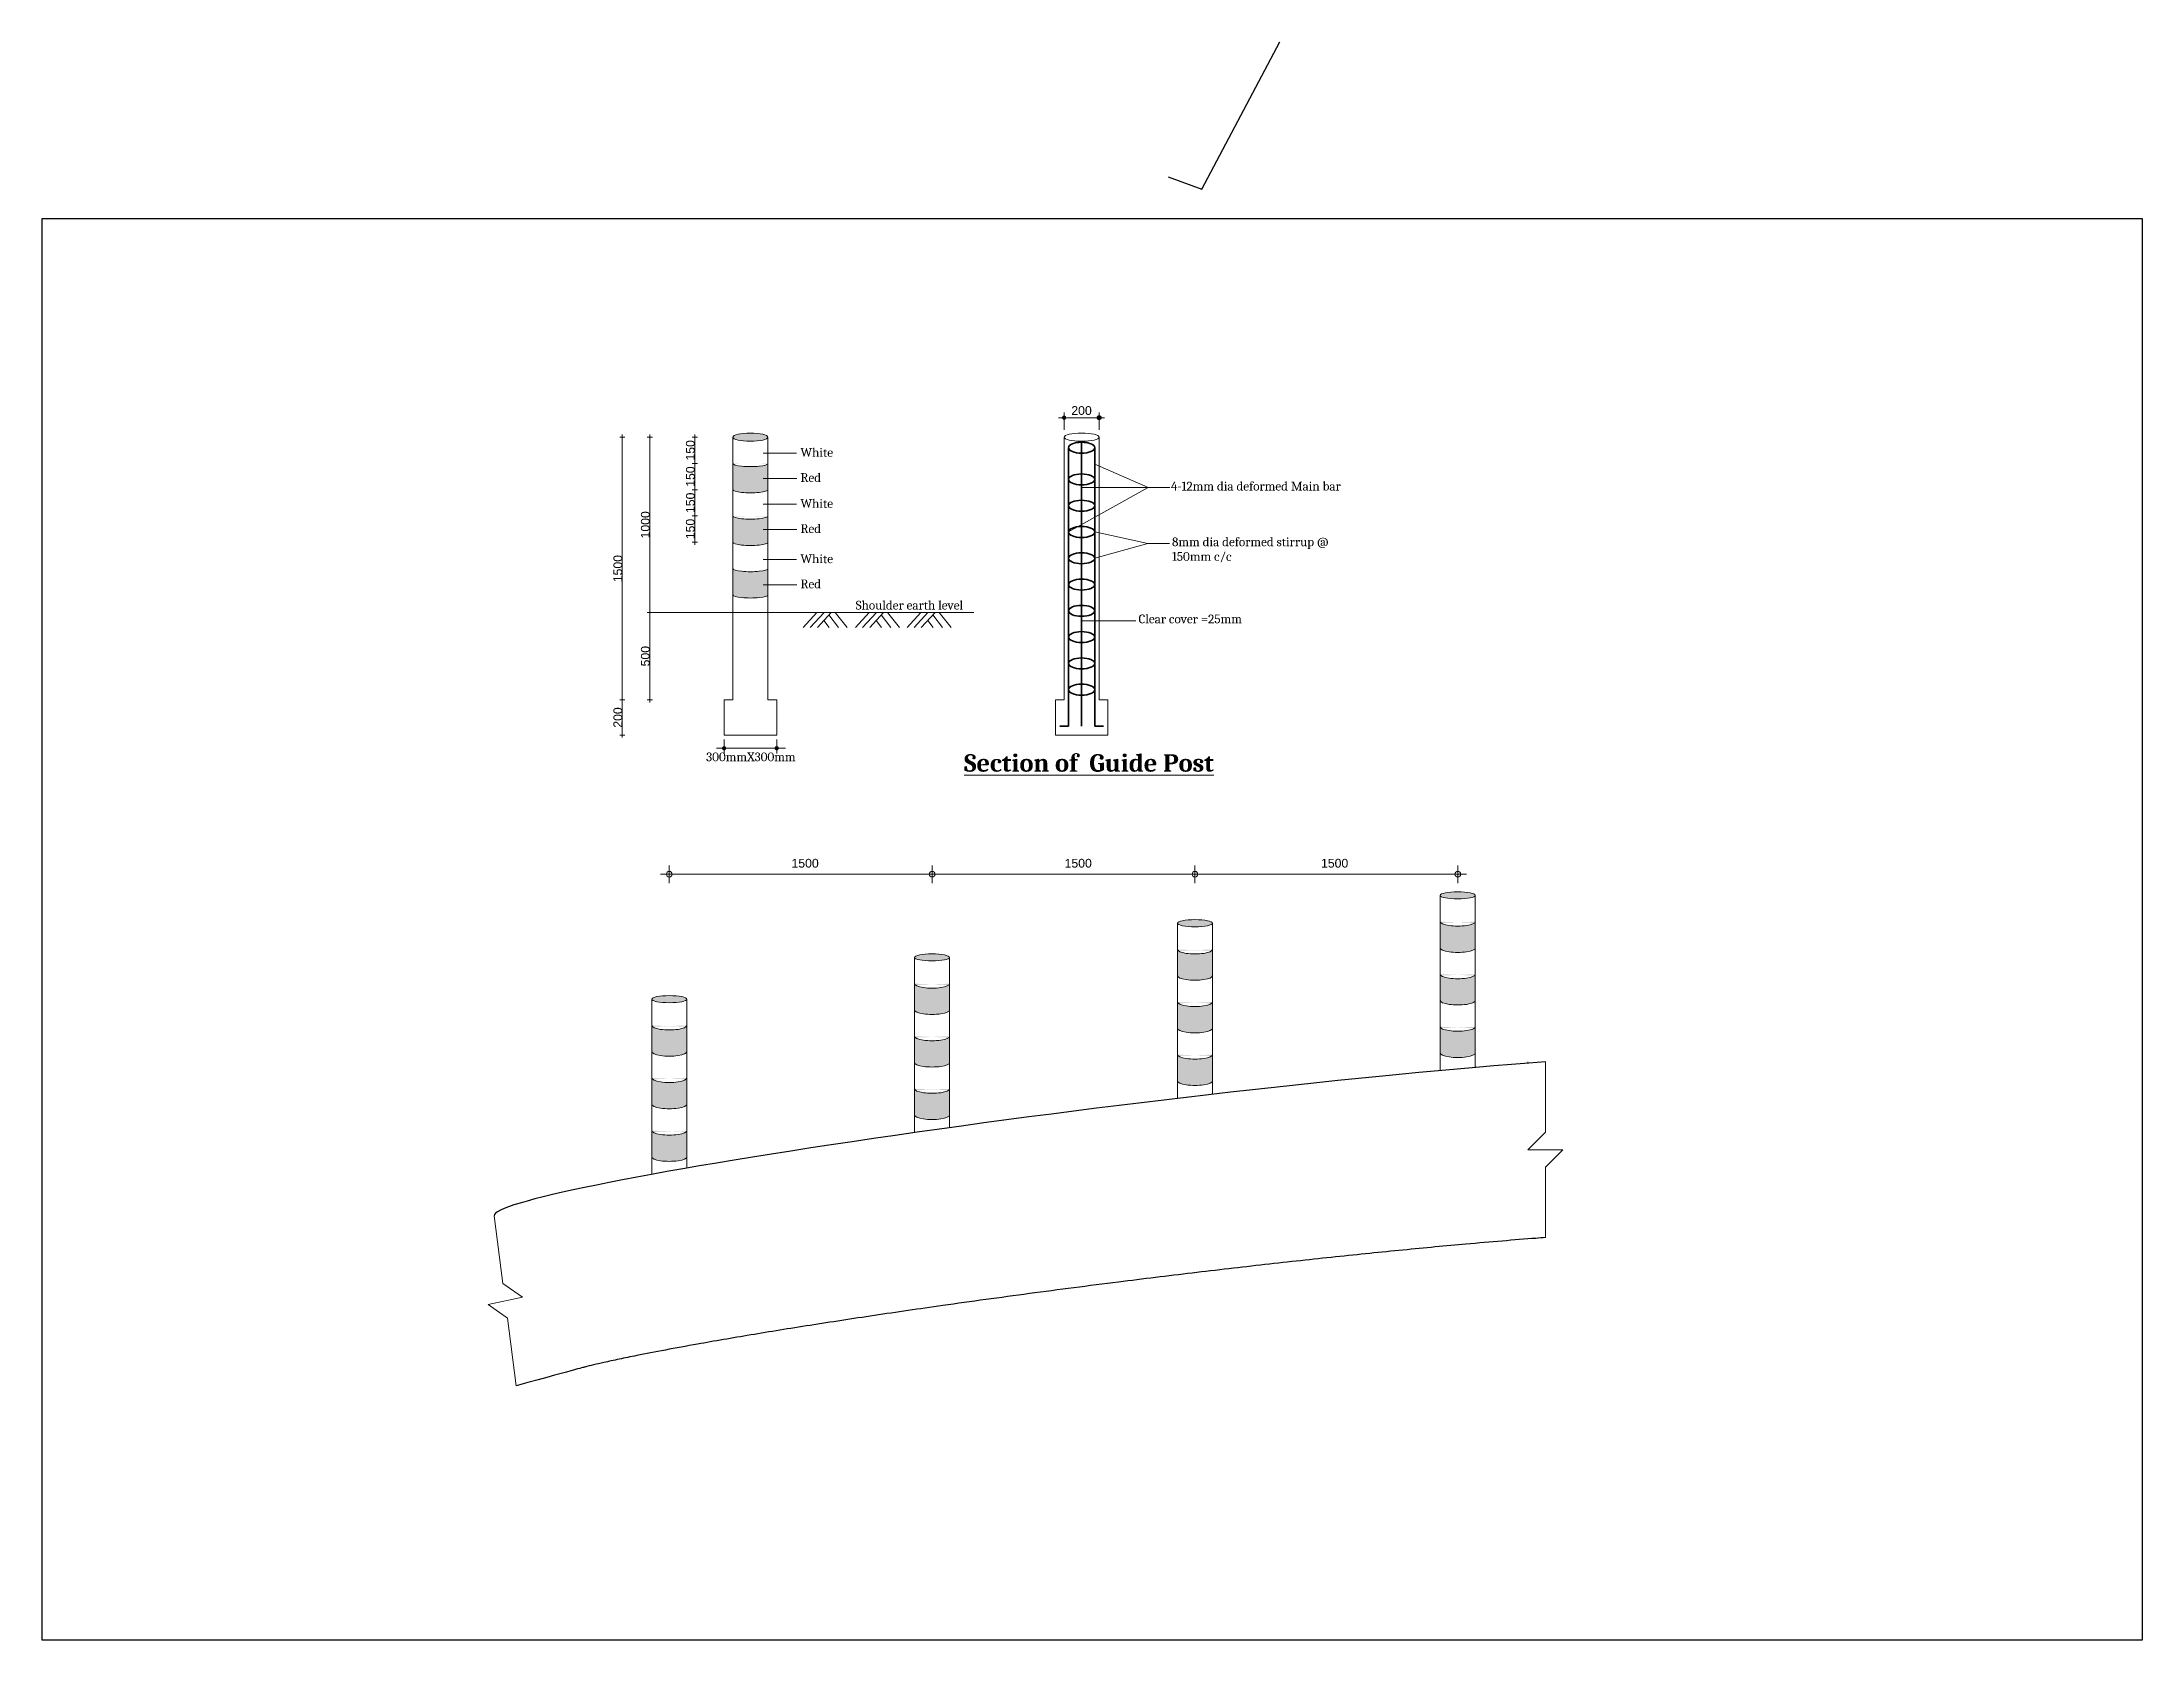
# Model space of a CAD drawing. Header units: millimetres. Extents: x 1231188 to 3899118, y -5478610 to -489530.
# Drawn here: x 2331313 to 2451162, y -3156262 to -3065056 of the extents above; entities that cross this region are included whole.
import ezdxf

# ---------------------------------------------------------------- set-up
doc = ezdxf.new("R2010")
doc.units = ezdxf.units.MM
doc.header["$LTSCALE"] = 25
doc.header["$MEASUREMENT"] = 0
doc.header["$PDMODE"] = 3
doc.layers.get('0').update_dxf_attribs({"lineweight": 13})
doc.layers.get('Defpoints').update_dxf_attribs({"color": 230, "lineweight": 9})
doc.layers.add('DIM', color=8, linetype='Continuous', lineweight=13)
doc.styles.add('SERIFA', font='arial.ttf')
doc.styles.add('style1', font='arial.ttf')
doc.dimstyles.get("Standard").update_dxf_attribs({"dimscale": 0, "dimtxt": 8, "dimasz": 7, "dimexe": 1, "dimexo": 1, "dimgap": 0.25, "dimtad": 1, "dimlfac": 0.0254, "dimzin": 3, "dimdsep": 46, "dimtxsty": 'SERIFA', "dimblk": 'D', "dimcen": 1, "dimse1": 1, "dimse2": 1, "dimclrd": 256, "dimclre": 256, "dimclrt": 6, "dimadec": 0, "dimazin": 0, "dimtfac": 1, "dimtofl": 0, "dimtmove": 2, "dimatfit": 3, "dimldrblk": 'D', "dimfxl": 1, "dimfrac": 1, "dimtolj": 1, "dimtzin": 3, "dimlwd": -1, "dimlwe": -1, "dimarcsym": 0})

msp = doc.modelspace()

# ---------------------------------------------------------------- texts
at = {"attachment_point": 1, "style": 'style1'}
for s, insert, char_height, width in [('{\\fArial|b0|i0|c238|p34;200}', (2390058.37091, -3085840.07242), 500, 14992.3979871), ('{\\fCambria Math|b0|i0|c0|p18; White}', (2374432.21227, -3088227.95897), 500, 14992.3979871), ('WHITE', (2374832.01575, -3088211.97286), 2, 1626.370531), ('White', (2373456.45023, -3088516.15918), 2, 37.0808126), ('{\\fCambria|b0|i0|c0|p18; Red}', (2374432.21227, -3089662.98539), 500, 14992.3979871), ('{\\fCambria|b0|i0|c238|p18;4-12mm dia deformed Main bar}', (2395743.02908, -3090154.45314), 500, 14992.3979871), ('{\\fCambria Math|b0|i0|c0|p18; White}', (2374432.21227, -3091143.43894), 500, 14992.3979871), ('WHITE', (2374832.01575, -3091127.45283), 2, 1626.370531), ('{\\fCambria|b0|i0|c0|p18; Red}', (2374432.21227, -3092578.46536), 500, 14992.3979871), ('{\\fCambria Math|b0|i0|c0|p18; White}', (2374432.21227, -3094300.37647), 500, 14992.3979871), ('WHITE', (2374832.01575, -3094284.39035), 2, 1626.370531), ('{\\fCambria|b0|i0|c0|p18;8mm dia deformed stirrup @\\P150mm c/c}', (2395804.60754, -3093333.14268), 500, 14992.3979871), ('{\\fCambria|b0|i0|c0|p18; Red}', (2374432.21227, -3095735.40288), 500, 14992.3979871), ('{\\fCambria|b0|i0|c0|p18;Shoulder earth level}', (2377748.01322, -3096948.4357), 500, 14992.3979871), ('{\\fCambria|b0|i0|c0|p18;Clear cover =25mm}', (2393891.10398, -3097732.81177), 500, 14992.3979871), ('{\\fCambria|b0|i0|c0|p18;300mmX300mm}', (2369214.20613, -3105606.80042), 500, 14992.3979871), ('{\\fCambria|b1|i0|c0|p18;\\LSection of  Guide Post}', (2383938.37091, -3105703.54655), 1000, 49774.7741837), ('1500', (2374088.37091, -3111677.33891), 500, 14992.3979871), ('1500', (2389673.37091, -3111677.33891), 500, 14992.3979871), ('1500', (2404308.37091, -3111677.33891), 500, 14992.3979871)]:
    msp.add_mtext(s, dxfattribs=dict(at, insert=insert, char_height=char_height, width=width))

# ---------------------------------------------------------------- blocks, each defined once
blk = doc.blocks.new('D')
at = {"layer": 'DIM'}
for p, q in [((-1, 0), (1, 0)), ((0, 1), (0, -1))]:
    blk.add_line(p, q, dxfattribs=at)
at = {"layer": 'DIM', "color": 6, "const_width": 0.25}
blk.add_lwpolyline([(-0.125, 0, 1), (0.125, 0, 1)], format="xyb", close=True, dxfattribs=at)
blk = doc.blocks.new('*D72')
at = {"transparency": 16777216}
blk.add_line((2368573, -3087765), (2368573, -3088961), dxfattribs=at)
at = {"layer": 'Defpoints', "color": 0, "lineweight": -2, "transparency": 16777216}
for p in [(2370743, -3087615), (2368573, -3089111), (2370743, -3089111)]:
    blk.add_point(p, dxfattribs=at)
at = {"transparency": 16777216, "xscale": 150, "yscale": 150, "zscale": 150}
for p, rotation in [((2368573, -3087615), 90), ((2368573, -3089111), 270)]:
    blk.add_blockref('D', p, dxfattribs=dict(at, rotation=rotation))
at = {"color": 6, "transparency": 16777216, "insert": (2368318, -3088363), "char_height": 500, "attachment_point": 5, "rotation": 90, "style": 'SERIFA'}
blk.add_mtext('\\A1;150', dxfattribs=at)
blk = doc.blocks.new('*D67')
at = {"transparency": 16777216}
blk.add_line((2368573, -3089261), (2368573, -3090457), dxfattribs=at)
at = {"layer": 'Defpoints', "color": 0, "lineweight": -2, "transparency": 16777216}
for p in [(2370743, -3089111), (2368573, -3090607), (2370743, -3090607)]:
    blk.add_point(p, dxfattribs=at)
at = {"transparency": 16777216, "xscale": 150, "yscale": 150, "zscale": 150}
for p, rotation in [((2368573, -3089111), 90), ((2368573, -3090607), 270)]:
    blk.add_blockref('D', p, dxfattribs=dict(at, rotation=rotation))
at = {"color": 6, "transparency": 16777216, "insert": (2368318, -3089859), "char_height": 500, "attachment_point": 5, "rotation": 90, "style": 'SERIFA'}
blk.add_mtext('\\A1;150', dxfattribs=at)
blk = doc.blocks.new('*D68')
at = {"transparency": 16777216}
blk.add_line((2368573, -3090757), (2368573, -3091954), dxfattribs=at)
at = {"layer": 'Defpoints', "color": 0, "lineweight": -2, "transparency": 16777216}
for p in [(2370743, -3090607), (2368573, -3092104), (2370743, -3092104)]:
    blk.add_point(p, dxfattribs=at)
at = {"transparency": 16777216, "xscale": 150, "yscale": 150, "zscale": 150}
for p, rotation in [((2368573, -3090607), 90), ((2368573, -3092104), 270)]:
    blk.add_blockref('D', p, dxfattribs=dict(at, rotation=rotation))
at = {"color": 6, "transparency": 16777216, "insert": (2368318, -3091356), "char_height": 500, "attachment_point": 5, "rotation": 90, "style": 'SERIFA'}
blk.add_mtext('\\A1;150', dxfattribs=at)
blk = doc.blocks.new('*D69')
at = {"transparency": 16777216}
blk.add_line((2368573, -3092254), (2368573, -3093450), dxfattribs=at)
at = {"layer": 'Defpoints', "color": 0, "lineweight": -2, "transparency": 16777216}
for p in [(2370743, -3092104), (2368573, -3093600), (2370743, -3093600)]:
    blk.add_point(p, dxfattribs=at)
at = {"transparency": 16777216, "xscale": 150, "yscale": 150, "zscale": 150}
for p, rotation in [((2368573, -3092104), 90), ((2368573, -3093600), 270)]:
    blk.add_blockref('D', p, dxfattribs=dict(at, rotation=rotation))
at = {"color": 6, "transparency": 16777216, "insert": (2368318, -3092852), "char_height": 500, "attachment_point": 5, "rotation": 90, "style": 'SERIFA'}
blk.add_mtext('\\A1;150', dxfattribs=at)
blk = doc.blocks.new('*D73')
at = {"transparency": 16777216}
blk.add_line((2366003, -3087765), (2366003, -3097461), dxfattribs=at)
at = {"layer": 'Defpoints', "color": 0, "lineweight": -2, "transparency": 16777216}
for p in [(2368253, -3087615), (2366003, -3097611), (2370743, -3097611)]:
    blk.add_point(p, dxfattribs=at)
at = {"transparency": 16777216, "xscale": 150, "yscale": 150, "zscale": 150}
for p, rotation in [((2366003, -3087615), 90), ((2366003, -3097611), 270)]:
    blk.add_blockref('D', p, dxfattribs=dict(at, rotation=rotation))
at = {"color": 6, "transparency": 16777216, "insert": (2365748, -3092613), "char_height": 500, "attachment_point": 5, "rotation": 90, "style": 'SERIFA'}
blk.add_mtext('\\A1;1000', dxfattribs=at)
blk = doc.blocks.new('*D74')
at = {"transparency": 16777216}
blk.add_line((2366003, -3097761), (2366003, -3102461), dxfattribs=at)
at = {"layer": 'Defpoints', "color": 0, "lineweight": -2, "transparency": 16777216}
for p in [(2370743, -3097611), (2366003, -3102611), (2368258, -3102611)]:
    blk.add_point(p, dxfattribs=at)
at = {"transparency": 16777216, "xscale": 150, "yscale": 150, "zscale": 150}
for p, rotation in [((2366003, -3097611), 90), ((2366003, -3102611), 270)]:
    blk.add_blockref('D', p, dxfattribs=dict(at, rotation=rotation))
at = {"color": 6, "transparency": 16777216, "insert": (2365748, -3100111), "char_height": 500, "attachment_point": 5, "rotation": 90, "style": 'SERIFA'}
blk.add_mtext('\\A1;500', dxfattribs=at)
blk = doc.blocks.new('*D70')
at = {"transparency": 16777216}
blk.add_line((2364433, -3087765), (2364433, -3102461), dxfattribs=at)
at = {"layer": 'Defpoints', "color": 0, "lineweight": -2, "transparency": 16777216}
for p in [(2370743, -3087615), (2364433, -3102611), (2368263, -3102611)]:
    blk.add_point(p, dxfattribs=at)
at = {"transparency": 16777216, "xscale": 150, "yscale": 150, "zscale": 150}
for p, rotation in [((2364433, -3087615), 90), ((2364433, -3102611), 270)]:
    blk.add_blockref('D', p, dxfattribs=dict(at, rotation=rotation))
at = {"color": 6, "transparency": 16777216, "insert": (2364178, -3095113), "char_height": 500, "attachment_point": 5, "rotation": 90, "style": 'SERIFA'}
blk.add_mtext('\\A1;1500', dxfattribs=at)
blk = doc.blocks.new('*D71')
at = {"transparency": 16777216}
blk.add_line((2364433, -3102761), (2364433, -3104461), dxfattribs=at)
at = {"layer": 'Defpoints', "color": 0, "lineweight": -2, "transparency": 16777216}
for p in [(2368373, -3102611), (2364433, -3104611), (2366673, -3104611)]:
    blk.add_point(p, dxfattribs=at)
at = {"transparency": 16777216, "xscale": 150, "yscale": 150, "zscale": 150}
for p, rotation in [((2364433, -3102611), 90), ((2364433, -3104611), 270)]:
    blk.add_blockref('D', p, dxfattribs=dict(at, rotation=rotation))
at = {"color": 6, "transparency": 16777216, "insert": (2364178, -3103611), "char_height": 500, "attachment_point": 5, "rotation": 90, "style": 'SERIFA'}
blk.add_mtext('\\A1;200', dxfattribs=at)

# ---------------------------------------------------------------- dimensions: what is measured, and where the dimension line sits
for base, p1, p2, text, picture, middle in [((2364433.37091, -3102611.13127), (2370743.49641, -3087614.77853), (2368263.37091, -3102611.13127), '1500', '*D70', (2364177.83442, -3095112.9549)), ((2366003.37091, -3097611.13127), (2368253.37091, -3087614.77853), (2370743.37091, -3097611.13127), '1000', '*D73', (2365747.83442, -3092612.9549)), ((2368573.37091, -3089111.13127), (2370743.49641, -3087614.77853), (2370743.37091, -3089111.13127), '150', '*D72', (2368317.83442, -3088362.9549)), ((2368573.37091, -3090607.484), (2370743.49641, -3089111.13127), (2370743.37091, -3090607.484), '150', '*D67', (2368317.83442, -3089859.30763)), ((2368573.37091, -3092103.83674), (2370743.49641, -3090607.484), (2370743.37091, -3092103.83674), '150', '*D68', (2368317.83442, -3091355.66037)), ((2368573.37091, -3093600.18948), (2370743.49641, -3092103.83674), (2370743.37091, -3093600.18948), '150', '*D69', (2368317.83442, -3092852.01311)), ((2366003.37091, -3102611.13127), (2370743.37091, -3097611.13127), (2368258.37091, -3102611.13127), '500', '*D74', (2365747.83442, -3100111.13127)), ((2364433.37091, -3104611.13127), (2368373.37091, -3102611.13127), (2366673.37091, -3104611.13127), '200', '*D71', (2364177.83442, -3103611.13127))]:
    dim = msp.add_linear_dim(base=base, p1=p1, p2=p2, angle=90, text=text, dimstyle='Standard', override={"dimscale": 1, "dimtxt": 500, "dimasz": 150, "dimpost": 'm'})
    dim.commit()
    dim.dimension.update_dxf_attribs({"geometry": picture, "text_midpoint": middle})

# ---------------------------------------------------------------- hatches: boundary and pattern name
h = msp.add_hatch(color=256)
h.set_gradient(one_color=1, tint=1)
h.paths.add_polyline_path([(2389646.16807, -3086620.92702, 0.4142135624), (2389768.37091, -3086498.72418), (2389646.16807, -3086498.72418)])
h.paths.add_polyline_path([(2389646.16807, -3086498.72418), (2389523.96524, -3086498.72418, 0.4142135624), (2389646.16807, -3086620.92702)])
h.paths.add_polyline_path([(2389646.16807, -3086376.52135, 0.4142135624), (2389523.96524, -3086498.72418), (2389646.16807, -3086498.72418)])
h.paths.add_polyline_path([(2389646.16807, -3086498.72418), (2389768.37091, -3086498.72418, 0.4142135624), (2389646.16807, -3086376.52135)])
h = msp.add_hatch(color=256)
h.set_gradient(one_color=1, tint=1)
h.paths.add_polyline_path([(2391646.16807, -3086620.92702, 0.4142135624), (2391768.37091, -3086498.72418), (2391646.16807, -3086498.72418)])
h.paths.add_polyline_path([(2391646.16807, -3086498.72418), (2391523.96524, -3086498.72418, 0.4142135624), (2391646.16807, -3086620.92702)])
h.paths.add_polyline_path([(2391646.16807, -3086376.52135, 0.4142135624), (2391523.96524, -3086498.72418), (2391646.16807, -3086498.72418)])
h.paths.add_polyline_path([(2391646.16807, -3086498.72418), (2391768.37091, -3086498.72418, 0.4142135624), (2391646.16807, -3086376.52135)])
h = msp.add_hatch(color=256)
h.set_gradient(color1=(0, 5, 5), one_color=1, tint=1)
edge = h.paths.add_edge_path()
edge.add_ellipse((2371743.37091, -3087611.13127), major_axis=(1000, 0), ratio=0.2302164518, start_angle=0, end_angle=360)
edge = h.paths.add_edge_path()
edge.add_ellipse((2371743.37091, -3090611.13127), major_axis=(1000, 0), ratio=0.1797993077, start_angle=180, end_angle=360)
edge.add_line((2372743.37091, -3090611.13127), (2372743.37091, -3089123.70662))
edge.add_ellipse((2371743.37091, -3089111.13127), major_axis=(1000, 0), ratio=0.1797993077, start_angle=180, end_angle=360, ccw=False)
edge.add_line((2370743.37091, -3089123.70662), (2370743.37091, -3090611.13127))
edge = h.paths.add_edge_path()
edge.add_ellipse((2371743.37091, -3093611.13127), major_axis=(1000, 0), ratio=0.1797993077, start_angle=180, end_angle=360)
edge.add_line((2372743.37091, -3093611.13127), (2372743.37091, -3092123.70662))
edge.add_ellipse((2371743.37091, -3092111.13127), major_axis=(1000, 0), ratio=0.1797993077, start_angle=180, end_angle=360, ccw=False)
edge.add_line((2370743.37091, -3092123.70662), (2370743.37091, -3093611.13127))
edge = h.paths.add_edge_path()
edge.add_ellipse((2371743.37091, -3095111.13127), major_axis=(1000, 0), ratio=0.1797993077, start_angle=180, end_angle=360, ccw=False)
edge.add_line((2370743.37091, -3095123.70662), (2370743.37091, -3096611.13127))
edge.add_ellipse((2371743.37091, -3096611.13127), major_axis=(1000, 0), ratio=0.1797993077, start_angle=180, end_angle=360)
edge.add_line((2372743.37091, -3096611.13127), (2372743.37091, -3095123.70662))
h = msp.add_hatch(color=256)
h.set_gradient(one_color=1, tint=1)
h.paths.add_polyline_path([(2370243.37091, -3105485.92702, 0.4142135624), (2370365.57375, -3105363.72418), (2370243.37091, -3105363.72418)])
h.paths.add_polyline_path([(2370243.37091, -3105363.72418), (2370121.16807, -3105363.72418, 0.4142135624), (2370243.37091, -3105485.92702)])
h.paths.add_polyline_path([(2370243.37091, -3105241.52135, 0.4142135624), (2370121.16807, -3105363.72418), (2370243.37091, -3105363.72418)])
h.paths.add_polyline_path([(2370243.37091, -3105363.72418), (2370365.57375, -3105363.72418, 0.4142135624), (2370243.37091, -3105241.52135)])
h = msp.add_hatch(color=256)
h.set_gradient(one_color=1, tint=1)
h.paths.add_polyline_path([(2373243.37091, -3105485.92702, 0.4142135624), (2373365.57375, -3105363.72418), (2373243.37091, -3105363.72418)])
h.paths.add_polyline_path([(2373243.37091, -3105363.72418), (2373121.16807, -3105363.72418, 0.4142135624), (2373243.37091, -3105485.92702)])
h.paths.add_polyline_path([(2373243.37091, -3105241.52135, 0.4142135624), (2373121.16807, -3105363.72418), (2373243.37091, -3105363.72418)])
h.paths.add_polyline_path([(2373243.37091, -3105363.72418), (2373365.57375, -3105363.72418, 0.4142135624), (2373243.37091, -3105241.52135)])
h = msp.add_hatch(color=256)
h.set_gradient(color1=(0, 5, 5), one_color=1, tint=1)
edge = h.paths.add_edge_path()
edge.add_ellipse((2412113.37091, -3113761.21462), major_axis=(1000, 0), ratio=0.2025382197, start_angle=0, end_angle=360)
edge = h.paths.add_edge_path()
edge.add_ellipse((2412113.37091, -3115261.21462), major_axis=(-1000, 0), ratio=0.2575382197, start_angle=360, end_angle=540, ccw=False)
edge.add_line((2411113.37091, -3115340.97488), (2411113.37091, -3116761.21462))
edge.add_ellipse((2412113.37091, -3116761.21462), major_axis=(-1000, 0), ratio=0.2575382197, start_angle=360, end_angle=540)
edge.add_line((2413113.37091, -3116761.21462), (2413113.37091, -3115340.97488))
edge = h.paths.add_edge_path()
edge.add_ellipse((2412113.37091, -3119761.21462), major_axis=(-1000, 0), ratio=0.2575382197, start_angle=360, end_angle=540)
edge.add_line((2413113.37091, -3119761.21462), (2413113.37091, -3118340.97488))
edge.add_ellipse((2412113.37091, -3118261.21462), major_axis=(-1000, 0), ratio=0.2575382197, start_angle=360, end_angle=540, ccw=False)
edge.add_line((2411113.37091, -3118340.97488), (2411113.37091, -3119761.21462))
edge = h.paths.add_edge_path()
edge.add_ellipse((2412113.37091, -3121261.21462), major_axis=(-1000, 0), ratio=0.2575382197, start_angle=360, end_angle=540, ccw=False)
edge.add_line((2411113.37091, -3121340.97488), (2411113.37091, -3122761.21462))
edge.add_ellipse((2412113.37091, -3122761.21462), major_axis=(-1000, 0), ratio=0.2575382197, start_angle=360, end_angle=540)
edge.add_line((2413113.37091, -3122761.21462), (2413113.37091, -3121340.97488))
h = msp.add_hatch(color=256)
h.set_gradient(color1=(0, 5, 5), one_color=1, tint=1)
edge = h.paths.add_edge_path()
edge.add_ellipse((2397113.37091, -3115350.19182), major_axis=(1000, 0), ratio=0.2025382197, start_angle=0, end_angle=360)
edge = h.paths.add_edge_path()
edge.add_ellipse((2397113.37091, -3118350.19182), major_axis=(-1000, 0), ratio=0.2575382197, start_angle=360, end_angle=540)
edge.add_line((2398113.37091, -3118350.19182), (2398113.37091, -3116929.95208))
edge.add_ellipse((2397113.37091, -3116850.19182), major_axis=(-1000, 0), ratio=0.2575382197, start_angle=360, end_angle=540, ccw=False)
edge.add_line((2396113.37091, -3116929.95208), (2396113.37091, -3118350.19182))
edge = h.paths.add_edge_path()
edge.add_ellipse((2397113.37091, -3119850.19182), major_axis=(-1000, 0), ratio=0.2575382197, start_angle=360, end_angle=540, ccw=False)
edge.add_line((2396113.37091, -3119929.95208), (2396113.37091, -3121350.19182))
edge.add_ellipse((2397113.37091, -3121350.19182), major_axis=(-1000, 0), ratio=0.2575382197, start_angle=360, end_angle=540)
edge.add_line((2398113.37091, -3121350.19182), (2398113.37091, -3119929.95208))
edge = h.paths.add_edge_path()
edge.add_ellipse((2397113.37091, -3122850.19182), major_axis=(-1000, 0), ratio=0.2575382197, start_angle=360, end_angle=540, ccw=False)
edge.add_line((2396113.37091, -3122929.95208), (2396113.37091, -3124350.19182))
edge.add_ellipse((2397113.37091, -3124350.19182), major_axis=(-1000, 0), ratio=0.2575382197, start_angle=360, end_angle=540)
edge.add_line((2398113.37091, -3124350.19182), (2398113.37091, -3122929.95208))
h = msp.add_hatch(color=256)
h.set_gradient(color1=(0, 5, 5), one_color=1, tint=1)
edge = h.paths.add_edge_path()
edge.add_ellipse((2382113.37091, -3117301.96309), major_axis=(1000, 0), ratio=0.2025382197, start_angle=0, end_angle=360)
edge = h.paths.add_edge_path()
edge.add_ellipse((2382113.37091, -3118801.96309), major_axis=(-1000, 0), ratio=0.2575382197, start_angle=360, end_angle=540, ccw=False)
edge.add_line((2381113.37091, -3118881.72335), (2381113.37091, -3120301.96309))
edge.add_ellipse((2382113.37091, -3120301.96309), major_axis=(-1000, 0), ratio=0.2575382197, start_angle=360, end_angle=540)
edge.add_line((2383113.37091, -3120301.96309), (2383113.37091, -3118881.72335))
edge = h.paths.add_edge_path()
edge.add_ellipse((2382113.37091, -3123301.96309), major_axis=(-1000, 0), ratio=0.2575382197, start_angle=360, end_angle=540)
edge.add_line((2383113.37091, -3123301.96309), (2383113.37091, -3121881.72335))
edge.add_ellipse((2382113.37091, -3121801.96309), major_axis=(-1000, 0), ratio=0.2575382197, start_angle=360, end_angle=540, ccw=False)
edge.add_line((2381113.37091, -3121881.72335), (2381113.37091, -3123301.96309))
edge = h.paths.add_edge_path()
edge.add_ellipse((2382113.37091, -3124801.96309), major_axis=(-1000, 0), ratio=0.2575382197, start_angle=360, end_angle=540, ccw=False)
edge.add_line((2381113.37091, -3124881.72335), (2381113.37091, -3126301.96309))
edge.add_ellipse((2382113.37091, -3126301.96309), major_axis=(-1000, 0), ratio=0.2575382197, start_angle=360, end_angle=540)
edge.add_line((2383113.37091, -3126301.96309), (2383113.37091, -3124881.72335))
h = msp.add_hatch(color=256)
h.set_gradient(color1=(0, 5, 5), one_color=1, tint=1)
edge = h.paths.add_edge_path()
edge.add_ellipse((2367113.37091, -3119686.2723), major_axis=(1000, 0), ratio=0.2025382197, start_angle=0, end_angle=360)
edge = h.paths.add_edge_path()
edge.add_ellipse((2367113.37091, -3121186.2723), major_axis=(-1000, 0), ratio=0.2575382197, start_angle=360, end_angle=540, ccw=False)
edge.add_line((2366113.37091, -3121266.03256), (2366113.37091, -3122686.2723))
edge.add_ellipse((2367113.37091, -3122686.2723), major_axis=(-1000, 0), ratio=0.2575382197, start_angle=360, end_angle=540)
edge.add_line((2368113.37091, -3122686.2723), (2368113.37091, -3121266.03256))
edge = h.paths.add_edge_path()
edge.add_ellipse((2367113.37091, -3125686.2723), major_axis=(-1000, 0), ratio=0.2575382197, start_angle=360, end_angle=540)
edge.add_line((2368113.37091, -3125686.2723), (2368113.37091, -3124266.03256))
edge.add_ellipse((2367113.37091, -3124186.2723), major_axis=(-1000, 0), ratio=0.2575382197, start_angle=360, end_angle=540, ccw=False)
edge.add_line((2366113.37091, -3124266.03256), (2366113.37091, -3125686.2723))
edge = h.paths.add_edge_path()
edge.add_ellipse((2367113.37091, -3128686.2723), major_axis=(-1000, 0), ratio=0.2575382197, start_angle=360, end_angle=540)
edge.add_line((2368113.37091, -3128686.2723), (2368113.37091, -3127270.50735))
edge.add_ellipse((2367113.91807, -3127186.2723), major_axis=(-1000, 0), ratio=0.2575382197, start_angle=360, end_angle=538.1045335193, ccw=False)
edge.add_line((2366113.37091, -3127264.95478), (2366113.37091, -3128686.2723))

# ---------------------------------------------------------------- linework, layer by layer
for p, q in [((2389318.37091, -3086498.72418), (2391958.37091, -3086498.72418)), ((2389646.16807, -3087198.72418), (2389646.16807, -3086198.72418)), ((2391646.16807, -3087198.72418), (2391646.16807, -3086198.72418)), ((2370743.37091, -3102611.13127), (2370743.37091, -3087611.13127)), ((2372743.37091, -3102611.13127), (2372743.37091, -3087611.13127)), ((2389646.16807, -3102611.13127), (2389646.16807, -3087611.13127)), ((2391646.16807, -3102611.13127), (2391646.16807, -3087611.13127)), ((2372471.54123, -3088516.15918), (2374377.09298, -3088516.15918)), ((2391396.16807, -3089146.7063), (2394443.1042, -3090478.54412)), ((2372473.08169, -3089966.2711), (2374395.90636, -3089966.2711)), ((2389896.16807, -3093022.44843), (2394443.1042, -3090478.54412)), ((2394443.1042, -3090478.54412), (2390646.16807, -3090478.54412)), ((2394443.1042, -3090478.54412), (2395670.33932, -3090478.54412)), ((2372471.54123, -3091431.63915), (2374377.09298, -3091431.63915)), ((2372473.08169, -3092881.75107), (2374395.90636, -3092881.75107)), ((2391396.16807, -3093022.44949), (2394432.37858, -3093683.23518)), ((2391396.16807, -3094522.44953), (2394432.37858, -3093683.23518)), ((2394432.37858, -3093683.23518), (2395664.38314, -3093683.23518)), ((2372471.54123, -3094588.57668), (2374377.09298, -3094588.57668)), ((2372473.08169, -3096038.6886), (2374395.90636, -3096038.6886)), ((2366034.62091, -3097611.13127), (2380110.83425, -3097611.13127)), ((2375537.79103, -3097611.13127), (2374752.4766, -3098476.80337)), ((2375942.84247, -3097611.13127), (2375157.52804, -3098476.80337)), ((2376347.89391, -3097611.13127), (2375562.57948, -3098476.80337)), ((2375934.10151, -3098067.26518), (2376238.02954, -3098476.80337)), ((2376215.6232, -3097756.93664), (2376764.39183, -3098476.80337)), ((2376578.96871, -3097611.13127), (2377266.82884, -3098476.80337)), ((2378529.3569, -3097611.13127), (2377744.04247, -3098476.80337)), ((2378934.40834, -3097611.13127), (2378149.09391, -3098476.80337)), ((2379339.45978, -3097611.13127), (2378554.14535, -3098476.80337)), ((2378925.66738, -3098067.26518), (2379229.59541, -3098476.80337)), ((2379207.18907, -3097756.93664), (2379755.9577, -3098476.80337)), ((2379570.53458, -3097611.13127), (2380258.39471, -3098476.80337)), ((2380110.83425, -3097611.13127), (2384502.81519, -3097611.13127)), ((2381472.56524, -3097611.13127), (2380687.25081, -3098476.80337)), ((2381877.61668, -3097611.13127), (2381092.30225, -3098476.80337)), ((2382282.66812, -3097611.13127), (2381497.35369, -3098476.80337)), ((2381868.87571, -3098067.26518), (2382172.80374, -3098476.80337)), ((2382150.3974, -3097756.93664), (2382699.16604, -3098476.80337)), ((2382513.74292, -3097611.13127), (2383201.60304, -3098476.80337)), ((2390646.16807, -3098085.24632), (2393732.07368, -3098085.24632)), ((2370243.37091, -3102611.13127), (2370743.37091, -3102611.13127)), ((2370243.37091, -3104611.13127), (2370243.37091, -3102611.13127)), ((2372743.37091, -3102611.13127), (2373243.37091, -3102611.13127)), ((2373243.37091, -3104611.13127), (2373243.37091, -3102611.13127)), ((2389146.16807, -3102611.13127), (2389646.16807, -3102611.13127)), ((2389146.16807, -3104611.13127), (2389146.16807, -3102611.13127)), ((2391646.16807, -3102611.13127), (2392146.16807, -3102611.13127)), ((2392146.16807, -3104611.13127), (2392146.16807, -3102611.13127)), ((2370243.37091, -3104611.13127), (2373243.37091, -3104611.13127)), ((2370243.37091, -3104863.72418), (2370243.37091, -3105663.72418)), ((2373243.37091, -3104863.72418), (2373243.37091, -3105663.72418)), ((2389146.16807, -3104611.13127), (2392146.16807, -3104611.13127)), ((2369803.37091, -3105363.72418), (2373753.37091, -3105363.72418)), ((2367113.37091, -3113058.6764), (2367113.37091, -3112058.6764)), ((2382113.37091, -3113058.6764), (2382113.37091, -3112058.6764)), ((2397113.37091, -3113058.6764), (2397113.37091, -3112058.6764)), ((2412113.37091, -3113058.6764), (2412113.37091, -3112058.6764)), ((2412613.37091, -3112558.6764), (2366613.37091, -3112558.6764)), ((2411113.37091, -3123761.21462), (2411113.37091, -3113761.21462)), ((2413113.37091, -3123584.83693), (2413113.37091, -3113761.21462)), ((2396113.37091, -3125350.19182), (2396113.37091, -3115350.19182)), ((2398113.37091, -3125115.88704), (2398113.37091, -3115350.19182)), ((2381113.37091, -3127301.96309), (2381113.37091, -3117301.96309)), ((2383113.37091, -3127021.24752), (2383113.37091, -3117301.96309)), ((2366113.37091, -3129686.2723), (2366113.37091, -3119686.2723)), ((2368113.37091, -3129329.64723), (2368113.37091, -3119686.2723)), ((2416113.37091, -3123343.00426), (2416113.37091, -3123269.6832)), ((2417113.37091, -3127282.90723), (2417113.37091, -3123269.6832)), ((2368112.82375, -3125694.79066), (2368113.37091, -3125694.79066)), ((2417113.37091, -3127282.90723), (2416113.37091, -3128282.90723)), ((2417113.37091, -3128282.90723), (2416113.37091, -3128282.90723)), ((2416113.37091, -3128282.90723), (2418113.37091, -3128282.90723)), ((2418113.37091, -3128282.90723), (2417113.37091, -3129282.90723)), ((2417113.37091, -3133296.13127), (2417113.37091, -3129282.90723)), ((2357113.37091, -3132048.92503), (2357618.26403, -3135906.53824)), ((2358729.50279, -3136691.28973), (2357618.26403, -3135906.53824)), ((2356767.42504, -3137111.35949), (2358729.50279, -3136691.28973)), ((2357878.6638, -3137896.11097), (2356767.42504, -3137111.35949)), ((2357878.6638, -3137896.11097), (2358383.55692, -3141753.72418))]:
    msp.add_line(p, q)
at = {"lineweight": 35}
for p, q in [((2389896.16807, -3104111.13127), (2389896.16807, -3088210.67396)), ((2390646.16807, -3104111.13127), (2390646.16807, -3087898.89844)), ((2391396.16807, -3104111.13127), (2391396.16807, -3088210.6729)), ((2389396.16807, -3104111.13127), (2389896.16807, -3104111.13127)), ((2391396.16807, -3104111.13127), (2391896.16807, -3104111.13127))]:
    msp.add_line(p, q, dxfattribs=at)
for centre, radius in [((2391646.16807, -3086498.72418), 122.20284), ((2367113.37091, -3112558.6764), 162.45486), ((2382113.37091, -3112558.6764), 162.45486), ((2397113.37091, -3112558.6764), 162.45486), ((2412113.37091, -3112558.6764), 162.45486)]:
    msp.add_circle(centre, radius)
for centre, ratio in [((2371743.37091, -3087611.13127), 0.2302164518), ((2390646.16807, -3087611.13127), 0.2302164518), ((2412113.37091, -3113761.21462), 0.2025382197), ((2397113.37091, -3115350.19182), 0.2025382197), ((2382113.37091, -3117301.96309), 0.2025382197), ((2367113.37091, -3119686.2723), 0.2025382197)]:
    msp.add_ellipse(centre, major_axis=(1000, 0), ratio=ratio)
for centre in [(2390646.16807, -3088210.67396), (2390646.16807, -3090022.44843), (2390646.16807, -3091522.44843), (2390646.16807, -3093022.44843), (2390646.16807, -3094522.44843), (2390646.16807, -3096022.44843), (2390646.16807, -3097522.44843), (2390646.16807, -3099022.44843), (2390646.16807, -3100522.44843), (2390646.16807, -3102022.44843)]:
    msp.add_ellipse(centre, major_axis=(750, 0), ratio=0.415700699, dxfattribs=at)
for centre, major_axis, ratio, start_param, end_param in [((2371743.37091, -3089111.13127), (1000, 0), 0.1797993077, 3.1415926536, 6.2831853072), ((2371743.37091, -3090611.13127), (1000, 0), 0.1797993077, 3.1415926536, 6.2831853072), ((2371743.37091, -3092111.13127), (1000, 0), 0.1797993077, 3.1415926536, 6.2831853072), ((2371743.37091, -3093611.13127), (1000, 0), 0.1797993077, 3.1415926536, 6.2831853072), ((2371743.37091, -3095111.13127), (1000, 0), 0.1797993077, 3.1415926536, 6.2831853072), ((2371743.37091, -3096611.13127), (1000, 0), 0.1797993077, 3.1415926536, 6.2831853072), ((2412113.37091, -3115261.21462), (-1000, 0), 0.2575382197, 6.2831853072, 9.4247779608), ((2397113.37091, -3116850.19182), (-1000, 0), 0.2575382197, 6.2831853072, 9.4247779608), ((2412113.37091, -3116761.21462), (-1000, 0), 0.2575382197, 6.2831853072, 9.4247779608), ((2397113.37091, -3118350.19182), (-1000, 0), 0.2575382197, 6.2831853072, 9.4247779608), ((2412113.37091, -3118261.21462), (-1000, 0), 0.2575382197, 6.2831853072, 9.4247779608), ((2382113.37091, -3118801.96309), (-1000, 0), 0.2575382197, 6.2831853072, 9.4247779608), ((2382113.37091, -3120301.96309), (-1000, 0), 0.2575382197, 6.2831853072, 9.4247779608), ((2397113.37091, -3119850.19182), (-1000, 0), 0.2575382197, 6.2831853072, 9.4247779608), ((2412113.37091, -3119761.21462), (-1000, 0), 0.2575382197, 6.2831853072, 9.4247779608), ((2367113.37091, -3121186.2723), (-1000, 0), 0.2575382197, 6.2831853072, 9.4247779608), ((2382113.37091, -3121801.96309), (-1000, 0), 0.2575382197, 6.2831853072, 9.4247779608), ((2397113.37091, -3121350.19182), (-1000, 0), 0.2575382197, 6.2831853072, 9.4247779608), ((2412113.37091, -3121261.21462), (-1000, 0), 0.2575382197, 6.2831853072, 9.4247779608), ((2367113.37091, -3122686.2723), (-1000, 0), 0.2575382197, 6.2831853072, 9.4247779608), ((2397113.37091, -3122850.19182), (-1000, 0), 0.2575382197, 6.2831853072, 9.4247779608), ((2412113.37091, -3122761.21462), (-1000, 0), 0.2575382197, 6.2831853072, 9.4247779608), ((2367113.37091, -3124186.2723), (-1000, 0), 0.2575382197, 6.2831853072, 9.4247779608), ((2382113.37091, -3123301.96309), (-1000, 0), 0.2575382197, 6.2831853072, 9.4247779608), ((2397113.37091, -3124350.19182), (-1000, 0), 0.2575382197, 6.2831853072, 9.4247779608), ((2382113.37091, -3124801.96309), (-1000, 0), 0.2575382197, 6.2831853072, 9.4247779608), ((2367113.37091, -3125686.2723), (-1000, 0), 0.2575382197, 6.2831853072, 9.4247779608), ((2382113.37091, -3126301.96309), (-1000, 0), 0.2575382197, 6.2831853072, 9.4247779608), ((2367113.91807, -3127186.2723), (-1000, 0), 0.2575382197, 6.2831853072, 9.4247779608), ((2367113.37091, -3128686.2723), (-1000, 0), 0.2575382197, 6.2831853072, 9.4247779608), ((2392113.37091, -3127671.82128), (-35000, -4377.10376), 0.0516156378, 6.2831853072, 6.2837766558)]:
    msp.add_ellipse(centre, major_axis=major_axis, ratio=ratio, start_param=start_param, end_param=end_param)
at = {"lineweight": 30}
msp.add_ellipse((2392113.37091, -3127671.82128), major_axis=(35000, 4377.10376), ratio=0.0516156378, start_param=0.7687596684, end_param=3.1421840022, dxfattribs=at)
msp.add_open_spline([(2417113.37091, -3133296.13127), (2416934.93186, -3133309.39266), (2416754.36079, -3133323.0113), (2415330.99182, -3133431.90167), (2413994.61118, -3133543.182), (2411429.78233, -3133772.34792), (2410227.40737, -3133885.15475), (2407740.13016, -3134128.91121), (2406455.22595, -3134259.85976), (2403823.59051, -3134537.84957), (2402476.86298, -3134684.88984), (2399742.8634, -3134992.77374), (2398355.5978, -3135153.61634), (2395562.22467, -3135486.60624), (2394156.12488, -3135658.7525), (2391048.71249, -3136049.14601), (2389348.13691, -3136269.42219), (2385990.4164, -3136717.60705), (2384333.29082, -3136945.51361), (2381386.58801, -3137363.13814), (2380083.84036, -3137552.47834), (2377554.36434, -3137929.67405), (2376327.63698, -3138117.53033), (2373970.25023, -3138488.60343), (2372839.58342, -3138671.82345), (2370693.78222, -3139030.31987), (2369678.62135, -3139205.60558), (2368084.95888, -3139490.63496), (2367470.34113, -3139603.47409), (2366310.17144, -3139822.42597), (2365764.59733, -3139928.54702), (2364906.10171, -3140100.96023), (2364573.31328, -3140169.44304), (2363947.02899, -3140301.6287), (2363653.51967, -3140365.3374), (2363172.87845, -3140472.73081), (2362976.9179, -3140517.6152), (2362612.19958, -3140603.28563), (2362443.43036, -3140644.07752), (2362209.52669, -3140702.24737), (2362133.48798, -3140721.47617), (2358383.55692, -3141753.72418)], degree=3, knots=[0.7985666353, 0.7985666353, 0.7985666353, 0.7985666353, 0.8206601568, 0.8206601568, 0.9707445131, 0.9707445131, 1.0929402461, 1.0929402461, 1.2151359792, 1.2151359792, 1.3373317122, 1.3373317122, 1.4595274452, 1.4595274452, 1.5817231783, 1.5817231783, 1.7298684677, 1.7298684677, 1.8780137572, 1.8780137572, 1.9999554732, 1.9999554732, 2.1218971893, 2.1218971893, 2.2438389054, 2.2438389054, 2.3657806214, 2.3657806214, 2.4488916505, 2.4488916505, 2.5320026796, 2.5320026796, 2.589490863, 2.589490863, 2.6469790463, 2.6469790463, 2.6910339086, 2.6910339086, 2.7350887709, 2.7350887709, 2.7580355982, 2.7580355982, 2.7580355982, 2.7580355982], dxfattribs=at)
at = {"layer": 'Defpoints', "color": 5, "lineweight": -2, "ltscale": 100}
msp.add_lwpolyline([(2395579, -3072751), (2397500.5, -3073458.5), (2401954, -3065056)], dxfattribs=at)
at = {"layer": 'Defpoints', "lineweight": -2, "ltscale": 100}
msp.add_lwpolyline([(2331313.43662, -3075129.18721), (2451161.64354, -3075129.18721), (2451161.64354, -3156262.23104), (2331313.43662, -3156262.23104)], close=True, dxfattribs=at)

msp.set_redraw_order([(e.dxf.handle, doc.entitydb.next_handle()) for e in msp.query("TEXT MTEXT ATTDEF DIMENSION ARC_DIMENSION")])  # texts and dimensions are drawn at this point

doc.saveas('drawing.dxf')
